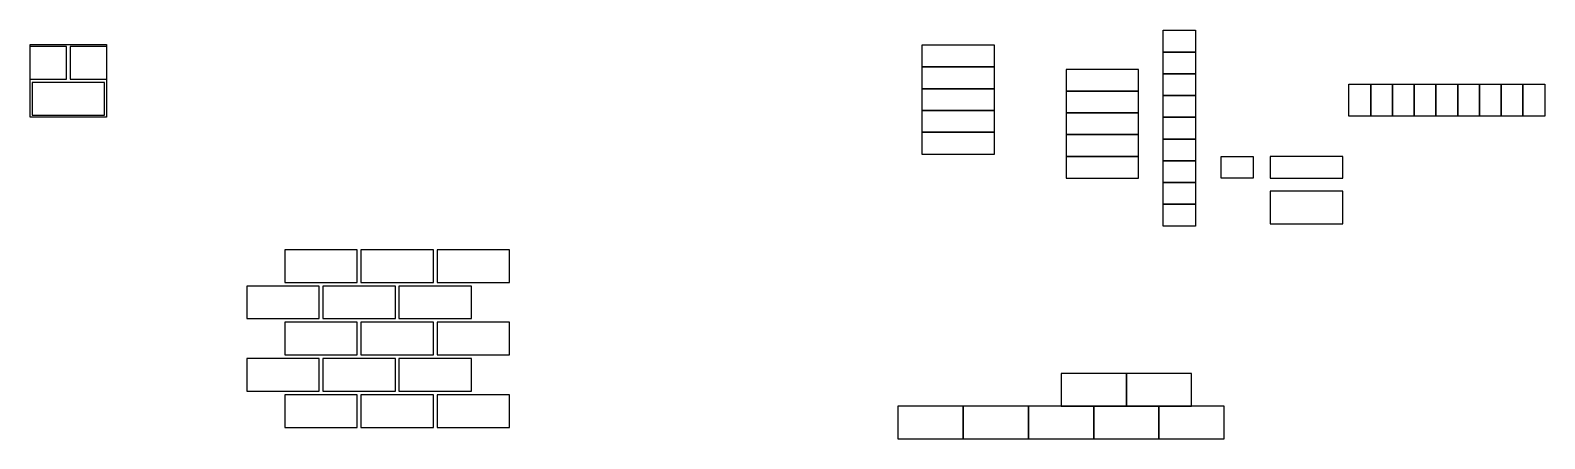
# Model space of a CAD drawing. Extents: x 4 to 262, y -261 to 351.
# Drawn here: x 15.152 to 19.329, y 30.377 to 31.503 of the extents above; entities that cross this region are included whole.
import ezdxf

# ---------------------------------------------------------------- set-up
doc = ezdxf.new("R2010")
doc.units = 0
doc.header["$LTSCALE"] = 0.1
doc.header["$MEASUREMENT"] = 0
doc.layers.add('Hatch and Paving', color=252, linetype='Continuous')

msp = doc.modelspace()

# ---------------------------------------------------------------- linework, layer by layer
at = {"layer": 'Hatch and Paving'}
for points in [[(18.3652, 31.4432), (18.2767, 31.4432), (18.2767, 31.5032), (18.3652, 31.5032)], [(15.3622, 31.2637), (15.1522, 31.2637), (15.1522, 31.4637), (15.3622, 31.4637)], [(17.6111, 31.4019), (17.8111, 31.4019), (17.8111, 31.4619), (17.6111, 31.4619)], [(18.3652, 31.3832), (18.2767, 31.3832), (18.2767, 31.4432), (18.3652, 31.4432)], [(17.6111, 31.3419), (17.8111, 31.3419), (17.8111, 31.4019), (17.6111, 31.4019)], [(18.0087, 31.3354), (18.2087, 31.3354), (18.2087, 31.3954), (18.0087, 31.3954)], [(18.3652, 31.3232), (18.2767, 31.3232), (18.2767, 31.3832), (18.3652, 31.3832)], [(15.1572, 31.2687), (15.3572, 31.2687), (15.3572, 31.3587), (15.1572, 31.3587)], [(17.6111, 31.2819), (17.8111, 31.2819), (17.8111, 31.3419), (17.6111, 31.3419)], [(18.0087, 31.2754), (18.2087, 31.2754), (18.2087, 31.3354), (18.0087, 31.3354)], [(18.3652, 31.2632), (18.2767, 31.2632), (18.2767, 31.3232), (18.3652, 31.3232)], [(18.8486, 31.3548), (18.8486, 31.2663), (18.7886, 31.2663), (18.7886, 31.3548)], [(18.9086, 31.3548), (18.9086, 31.2663), (18.8486, 31.2663), (18.8486, 31.3548)], [(18.9686, 31.3548), (18.9686, 31.2663), (18.9086, 31.2663), (18.9086, 31.3548)], [(19.0286, 31.3548), (19.0286, 31.2663), (18.9686, 31.2663), (18.9686, 31.3548)], [(19.0886, 31.3548), (19.0886, 31.2663), (19.0286, 31.2663), (19.0286, 31.3548)], [(19.1486, 31.3548), (19.1486, 31.2663), (19.0886, 31.2663), (19.0886, 31.3548)], [(19.2086, 31.3548), (19.2086, 31.2663), (19.1486, 31.2663), (19.1486, 31.3548)], [(19.2686, 31.3548), (19.2686, 31.2663), (19.2086, 31.2663), (19.2086, 31.3548)], [(19.3286, 31.3548), (19.3286, 31.2663), (19.2686, 31.2663), (19.2686, 31.3548)], [(17.6111, 31.2219), (17.8111, 31.2219), (17.8111, 31.2819), (17.6111, 31.2819)], [(18.0087, 31.2154), (18.2087, 31.2154), (18.2087, 31.2754), (18.0087, 31.2754)], [(18.3652, 31.2032), (18.2767, 31.2032), (18.2767, 31.2632), (18.3652, 31.2632)], [(17.6111, 31.1619), (17.8111, 31.1619), (17.8111, 31.2219), (17.6111, 31.2219)], [(18.0087, 31.1554), (18.2087, 31.1554), (18.2087, 31.2154), (18.0087, 31.2154)], [(18.3652, 31.1432), (18.2767, 31.1432), (18.2767, 31.2032), (18.3652, 31.2032)], [(18.0087, 31.0954), (18.2087, 31.0954), (18.2087, 31.1554), (18.0087, 31.1554)], [(18.3652, 31.0832), (18.2767, 31.0832), (18.2767, 31.1432), (18.3652, 31.1432)], [(18.5249, 31.0954), (18.4364, 31.0954), (18.4364, 31.1554), (18.5249, 31.1554)], [(18.5718, 31.0954), (18.7718, 31.0954), (18.7718, 31.1554), (18.5718, 31.1554)], [(18.3652, 31.0232), (18.2767, 31.0232), (18.2767, 31.0832), (18.3652, 31.0832)], [(18.5718, 30.9692), (18.7718, 30.9692), (18.7718, 31.0592), (18.5718, 31.0592)], [(18.3652, 30.9632), (18.2767, 30.9632), (18.2767, 31.0232), (18.3652, 31.0232)], [(15.8539, 30.8078), (16.0539, 30.8078), (16.0539, 30.8978), (15.8539, 30.8978)], [(16.0639, 30.8078), (16.2639, 30.8078), (16.2639, 30.8978), (16.0639, 30.8978)], [(16.2739, 30.8078), (16.4739, 30.8078), (16.4739, 30.8978), (16.2739, 30.8978)], [(15.7489, 30.7078), (15.9489, 30.7078), (15.9489, 30.7978), (15.7489, 30.7978)], [(15.9589, 30.7078), (16.1589, 30.7078), (16.1589, 30.7978), (15.9589, 30.7978)], [(16.1689, 30.7078), (16.3689, 30.7078), (16.3689, 30.7978), (16.1689, 30.7978)], [(15.8539, 30.6078), (16.0539, 30.6078), (16.0539, 30.6978), (15.8539, 30.6978)], [(16.0639, 30.6078), (16.2639, 30.6078), (16.2639, 30.6978), (16.0639, 30.6978)], [(16.2739, 30.6078), (16.4739, 30.6078), (16.4739, 30.6978), (16.2739, 30.6978)], [(15.7489, 30.5078), (15.9489, 30.5078), (15.9489, 30.5978), (15.7489, 30.5978)], [(15.9589, 30.5078), (16.1589, 30.5078), (16.1589, 30.5978), (15.9589, 30.5978)], [(16.1689, 30.5078), (16.3689, 30.5078), (16.3689, 30.5978), (16.1689, 30.5978)], [(17.9948, 30.4666), (18.1748, 30.4666), (18.1748, 30.5566), (17.9948, 30.5566)], [(18.1748, 30.4666), (18.3548, 30.4666), (18.3548, 30.5566), (18.1748, 30.5566)], [(15.8539, 30.4078), (16.0539, 30.4078), (16.0539, 30.4978), (15.8539, 30.4978)], [(16.0639, 30.4078), (16.2639, 30.4078), (16.2639, 30.4978), (16.0639, 30.4978)], [(16.2739, 30.4078), (16.4739, 30.4078), (16.4739, 30.4978), (16.2739, 30.4978)], [(17.5448, 30.3766), (17.7248, 30.3766), (17.7248, 30.4666), (17.5448, 30.4666)], [(17.7248, 30.3766), (17.9048, 30.3766), (17.9048, 30.4666), (17.7248, 30.4666)], [(17.9048, 30.3766), (18.0848, 30.3766), (18.0848, 30.4666), (17.9048, 30.4666)], [(18.0848, 30.3766), (18.2648, 30.3766), (18.2648, 30.4666), (18.0848, 30.4666)], [(18.2648, 30.3766), (18.4448, 30.3766), (18.4448, 30.4666), (18.2648, 30.4666)]]:
    msp.add_lwpolyline(points, close=True, dxfattribs=at)
for points in [[(15.1522, 31.3687), (15.2522, 31.3687), (15.2522, 31.4587), (15.1522, 31.4587)], [(15.3622, 31.4587), (15.2622, 31.4587), (15.2622, 31.3687), (15.3622, 31.3687)]]:
    msp.add_lwpolyline(points, dxfattribs=at)

doc.saveas('drawing.dxf')
